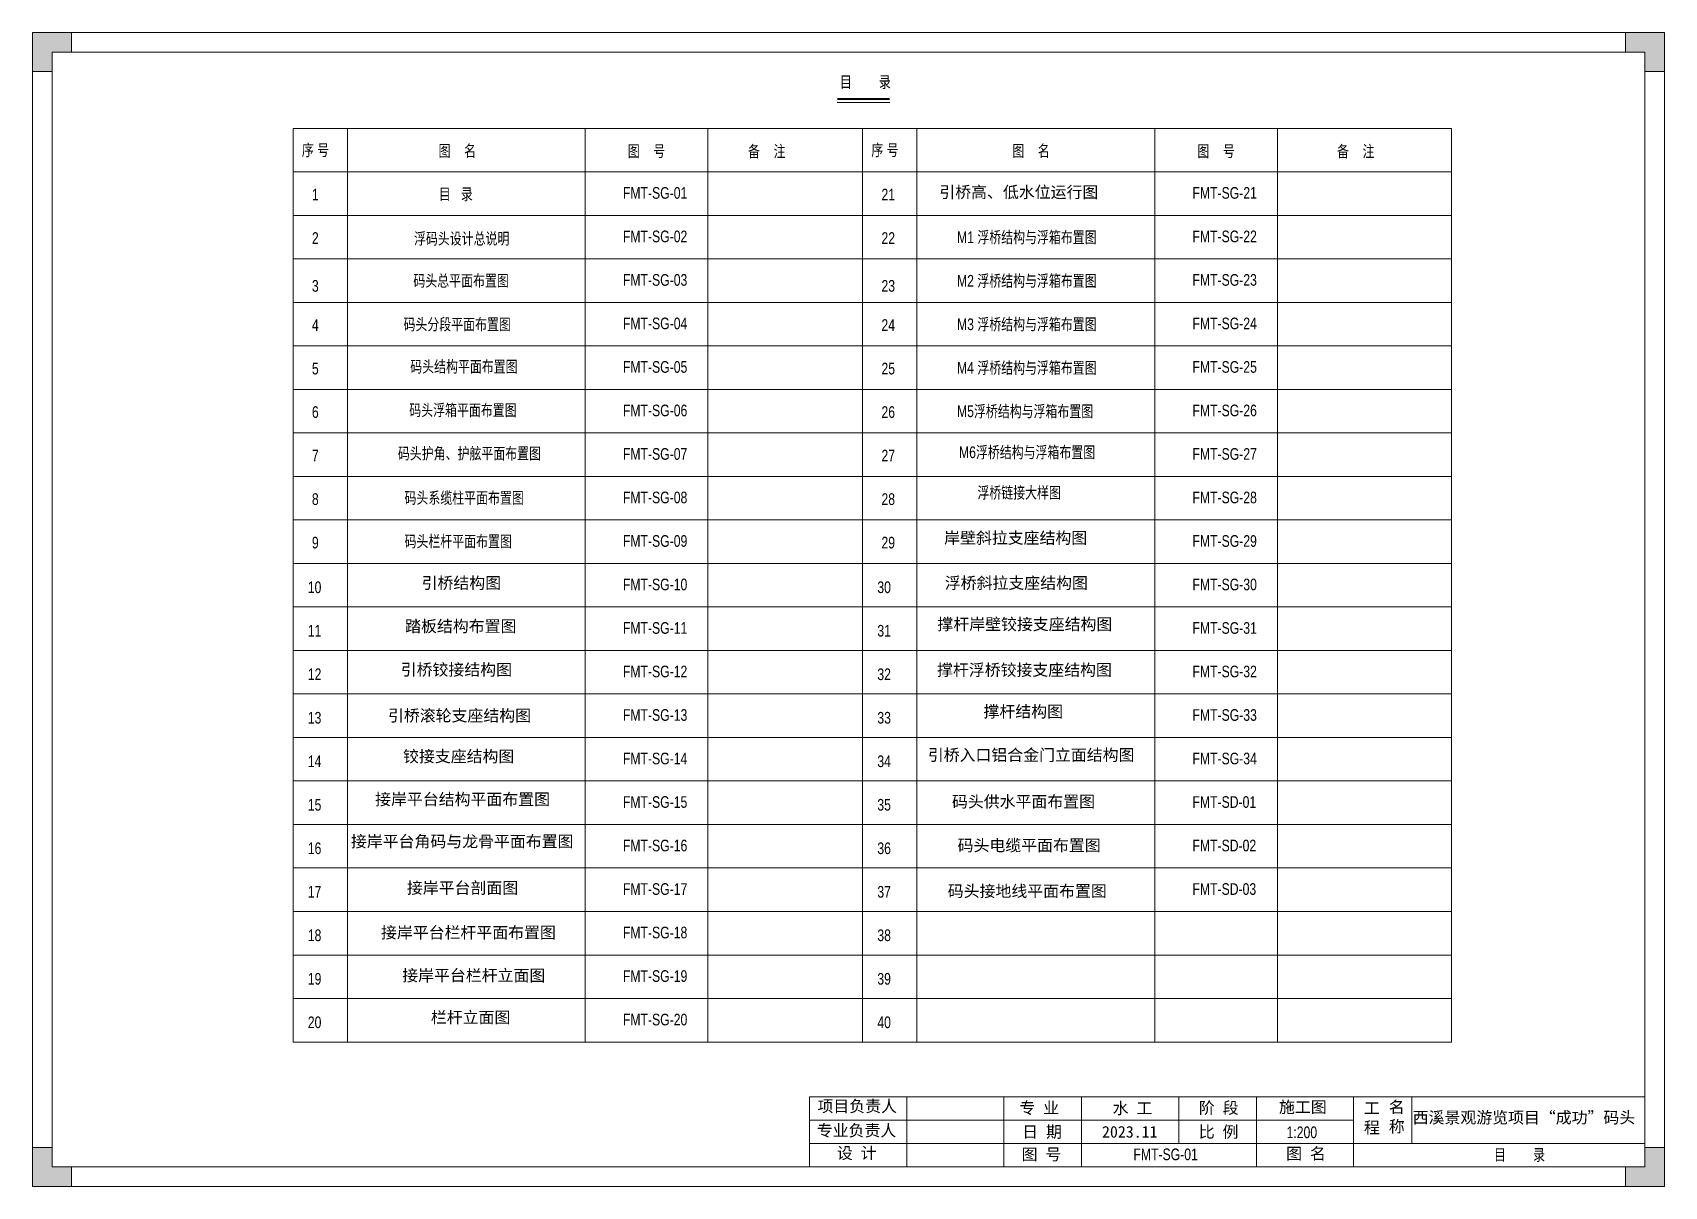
# Model space of a CAD drawing. Header units: millimetres. Extents: x 4 to 2106212, y -117026 to 198097.
# Drawn here: x 498451 to 582450, y 130232 to 189633 of the extents above; entities that cross this region are included whole.
import ezdxf
from ezdxf.enums import TextEntityAlignment as Align

# ---------------------------------------------------------------- set-up
doc = ezdxf.new("R2010")
doc.units = ezdxf.units.MM
doc.layers.add('图框', color=7, linetype='Continuous', lineweight=13)
doc.layers.add('文本', color=3, linetype='Continuous', lineweight=13)
doc.styles.add('Arial', font='arial.ttf')
doc.styles.get("Standard").update_dxf_attribs({"font": 'arial.ttf'})

msp = doc.modelspace()

# ---------------------------------------------------------------- texts
at = {"layer": '文本', "style": 'Arial', "width": 0.75}
for s, p in [('目        录', (540007.4973, 186792.5006)), ('序 号', (512308.6219, 183285.9354)), ('序 号', (541628.0487, 183285.9354)), ('图    名', (519350.1615, 183245.8409)), ('图    号', (529090.7522, 183233.393)), ('备    注', (535280.9634, 183220.0556)), ('图    名', (548883.771, 183245.8409)), ('图    号', (558410.1789, 183233.393)), ('备    注', (565600.3902, 183220.0556)), ('1', (512828.0152, 180996.1129)), ('目   录', (519360.8702, 181020.5342)), ('21', (542147.4419, 180996.1129)), ('2', (512828.0152, 178756.1129)), ('22', (542147.4419, 178756.1129)), ('3', (512828.0152, 176294.2819)), ('23', (542147.4419, 176294.2819)), ('4', (512828.0152, 174276.1129)), ('24', (542147.4419, 174276.1129)), ('5', (512828.0152, 172036.1129)), ('25', (542147.4419, 172036.1129)), ('6', (512828.0152, 169796.1129)), ('26', (542147.4419, 169796.1129)), ('7', (512828.0152, 167556.1129)), ('27', (542147.4419, 167556.1129)), ('8', (512828.0152, 165316.1129)), ('28', (542147.4419, 165316.1129)), ('9', (512828.0152, 163076.1129)), ('29', (542147.4419, 163076.1129)), ('10', (512615.9431, 160778.3186)), ('30', (541935.3698, 160778.3186)), ('11', (512615.9431, 158538.3186)), ('31', (541935.3698, 158538.3186)), ('12', (512615.9431, 156298.3186)), ('32', (541935.3698, 156298.3186)), ('13', (512615.9431, 154058.3186)), ('33', (541935.3698, 154058.3186)), ('14', (512615.9431, 151818.3186)), ('34', (541935.3698, 151818.3186)), ('15', (512615.9431, 149578.3186)), ('35', (541935.3698, 149578.3186)), ('16', (512615.9431, 147338.3186)), ('36', (541935.3698, 147338.3186)), ('17', (512615.9431, 145098.3186)), ('37', (541935.3698, 145098.3186)), ('18', (512615.9431, 142858.3186)), ('38', (541935.3698, 142858.3186)), ('19', (512615.9431, 140618.3186)), ('39', (541935.3698, 140618.3186)), ('20', (512615.9431, 138378.3186)), ('40', (541935.3698, 138378.3186)), ('目        录', (573682.0548, 131558.7137))]:
    msp.add_text(s, height=600, dxfattribs=at).set_placement(p)
for s, p in [('FMT-SG-01', (528835.9648, 180900.6597)), ('FMT-SG-21', (558155.3915, 180900.6597)), ('FMT-SG-02', (528835.9648, 178660.6597)), ('FMT-SG-22', (558155.3915, 178660.6597)), ('FMT-SG-03', (528835.9648, 176420.6597)), ('FMT-SG-23', (558155.3915, 176420.6597)), ('FMT-SG-04', (528835.9648, 174180.6597)), ('FMT-SG-24', (558155.3915, 174180.6597)), ('FMT-SG-05', (528835.9648, 171940.6597)), ('FMT-SG-25', (558155.3915, 171940.6597)), ('FMT-SG-06', (528835.9648, 169700.6597)), ('FMT-SG-26', (558155.3915, 169700.6597)), ('FMT-SG-07', (528835.9648, 167460.6597)), ('FMT-SG-27', (558155.3915, 167460.6597)), ('FMT-SG-08', (528835.9648, 165220.6597)), ('FMT-SG-28', (558155.3915, 165220.6597)), ('FMT-SG-09', (528835.9648, 162980.6597)), ('FMT-SG-29', (558155.3915, 162980.6597)), ('FMT-SG-10', (528835.9648, 160740.6597)), ('FMT-SG-30', (558155.3915, 160740.6597)), ('FMT-SG-11', (528835.9648, 158500.6597)), ('FMT-SG-31', (558155.3915, 158500.6597)), ('FMT-SG-12', (528835.9648, 156260.6597)), ('FMT-SG-32', (558155.3915, 156260.6597)), ('FMT-SG-13', (528835.9648, 154020.6597)), ('FMT-SG-33', (558155.3915, 154020.6597)), ('FMT-SG-14', (528835.9648, 151780.6597)), ('FMT-SG-34', (558155.3915, 151780.6597)), ('FMT-SG-15', (528835.9648, 149540.6597)), ('FMT-SD-01', (558155.3915, 149540.6597)), ('FMT-SG-16', (528835.9648, 147300.6597)), ('FMT-SD-02', (558155.3915, 147300.6597)), ('FMT-SG-17', (528835.9648, 145060.6597)), ('FMT-SD-03', (558155.3915, 145060.6597)), ('FMT-SG-18', (528835.9648, 142820.6597)), ('FMT-SG-19', (528835.9648, 140580.6597)), ('FMT-SG-20', (528835.9648, 138340.6597)), ('1:200', (563001.9039, 132535.3822)), ('FMT-SG-01', (555115.7516, 131400.9217))]:
    msp.add_text(s, height=600, dxfattribs=at).set_placement(p, align=Align.BOTTOM_LEFT)
for s, p in [('浮码头设计总说明', (518083.1527, 179028.5987)), ('M1 浮桥结构与浮箱布置图', (546035.428, 179096.0449)), ('码头总平面布置图', (518052.3172, 176861.5138)), ('M2 浮桥结构与浮箱布置图', (546035.428, 176856.0449)), ('码头分段平面布置图', (517543.0947, 174613.051)), ('M3 浮桥结构与浮箱布置图', (546035.428, 174616.0449)), ('码头结构平面布置图', (517889.9187, 172438.8658)), ('M4 浮桥结构与浮箱布置图', (546035.428, 172376.0449)), ('码头浮箱平面布置图', (517840.3966, 170198.8658)), ('M5浮桥结构与浮箱布置图', (546035.428, 170136.0449)), ('码头护角、护舷平面布置图', (517253.905, 167968.3725)), ('M6浮桥结构与浮箱布置图', (546137.4515, 168027.9825)), ('浮桥链接大样图 ', (547086.0411, 165947.1866)), ('码头系缆柱平面布置图', (517596.0553, 165681.7543)), ('码头栏杆平面布置图', (517596.0553, 163441.7543))]:
    msp.add_text(s, height=600, dxfattribs=at).set_placement(p, align=Align.MIDDLE_LEFT)
at = {"layer": '文本', "style": 'Arial'}
for s, p in [('码头供水平面布置图', (545776.7363, 150044.2429)), ('码头电缆平面布置图', (546068.4068, 147789.7036)), ('码头接地线平面布置图', (545561.4204, 145436.0539))]:
    msp.add_text(s, height=600, dxfattribs=at).set_placement(p, align=Align.MIDDLE_LEFT)
at = {"layer": '文本', "char_height": 600, "attachment_point": 1, "style": 'Arial'}
for s, width, gutter_width, insert in [('{\\fSimSun|b0|i0|c134|p2;引桥高、低水位运行图}', 9532.136037, 18.75, (545125.567, 181722.9206)), ('岸壁斜拉支座结构图', 7799.496832, 7.0312, (545372.9858, 163921.6464)), ('引桥结构图', 4115.288575, 12.5, (518473.2806, 161599.3055)), ('浮桥斜拉支座结构图', 8092.589669, 7.0312, (545407.9414, 161598.1584)), ('踏板结构布置图', 5877.018548, 25, (517626.2758, 159373.8651)), ('撑杆岸壁铰接支座结构图', 10038.678675, 7.0312, (545029.9592, 159476.2975)), ('引桥铰接结构图', 8250.942139, 25, (517399.8433, 157134.6792)), ('撑杆浮桥铰接支座结构图', 10393.678898, 7.0312, (545007.9124, 157122.2091)), ('{\\fSimSun|b0|i0|c134|p2;引桥滚轮支座结构图}', 8802.668431, 25, (516743.407, 154771.9103)), ('撑杆结构图', 4795.698798, 7.0312, (547402.0662, 154982.183)), ('{\\fSimSun|b0|i0|c134|p2;铰接支座结构图}', 8250.942139, 25, (517519.6244, 152671.8851)), ('{\\fSimSun|b0|i0|c134|p2;引桥入口铝合金门立面结构图}', 12675.749719, 7.0312, (544532.7385, 152742.183))]:
    msp.add_mtext_dynamic_manual_height_columns(s, width=width, gutter_width=gutter_width, heights=[0], dxfattribs=dict(at, insert=insert))
for s, insert, width in [('接岸平台结构平面布置图', (516082.9657, 150462.5943), 11151.223759), ('接岸平台角码与龙骨平面布置图', (514835.0844, 148292.8956, -0.0005), 13394.819292), ('{\\fSimSun|b0|i0|c134|p2;接岸平台剖面图}', (517717.76, 145900.5856), 6428.932035), ('接岸平台栏杆平面布置图', (516384.0474, 143602.3008), 10796.733049), ('接岸平台栏杆立面图', (517477.1311, 141393.1391), 10796.733049), ('{\\fSimSun|b0|i0|c134|p2;栏杆立面图}', (518951.1306, 139232.0457), 10796.733049)]:
    msp.add_mtext(s, dxfattribs=dict(at, insert=insert, width=width))

# ---------------------------------------------------------------- blocks, each defined once
blk = doc.blocks.new('GW-TK')
at = {"layer": '图框', "linetype": 'Continuous', "lineweight": 0}
h = blk.add_hatch(color=256, dxfattribs=at)
h.dxf.hatch_style = 1
h.paths.add_polyline_path([(927183.55, 464715.01), (927183.55, 464705.01), (927188.55, 464705.01), (927188.55, 464710.01), (927193.56, 464710.01), (927193.56, 464715.01)])
h = blk.add_hatch(color=256, dxfattribs=at)
h.dxf.hatch_style = 1
h.paths.add_polyline_path([(927593.55, 464715.01), (927593.55, 464710.01), (927598.55, 464710.01), (927598.55, 464705.01), (927603.55, 464705.01), (927603.55, 464715.01)])
h = blk.add_hatch(color=256, dxfattribs=at)
h.dxf.hatch_style = 1
h.paths.add_polyline_path([(927193.56, 464418.01), (927193.56, 464423.01), (927188.55, 464423.01), (927188.55, 464428.01), (927183.55, 464428.01), (927183.55, 464418.01)])
h = blk.add_hatch(color=256, dxfattribs=at)
h.dxf.hatch_style = 1
h.paths.add_polyline_path([(927603.55, 464418.01), (927603.55, 464428.01), (927598.55, 464428.01), (927598.55, 464423.01), (927593.55, 464423.01), (927593.55, 464418.01)])
at = {"layer": '图框', "linetype": 'Continuous'}
for p, q in [((927383.55, 464441.02), (927383.55, 464423.01)), ((927408.55, 464441.02), (927408.55, 464423.01)), ((927433.55, 464441.02), (927433.55, 464423.01)), ((927453.55, 464441.02), (927453.55, 464423.01)), ((927478.55, 464441.02), (927478.55, 464429.01)), ((927498.55, 464441.02), (927498.55, 464423.01)), ((927523.55, 464441.02), (927523.55, 464423.01)), ((927538.55, 464441.02), (927538.55, 464429.01)), ((927383.55, 464435.01), (927523.55, 464435.01)), ((927451.56, 464429.01), (927383.55, 464429.01)), ((927383.55, 464429.01), (927598.55, 464429.01))]:
    blk.add_line(p, q, dxfattribs=at)
at = {"layer": '图框', "linetype": 'Continuous', "lineweight": 0}
for points in [[(927188.55, 464705.01), (927188.55, 464710.01), (927193.56, 464710.01), (927193.56, 464715.01), (927183.55, 464715.01), (927183.55, 464705.01)], [(927598.55, 464705.01), (927598.55, 464710.01), (927593.55, 464710.01), (927593.55, 464715.01), (927603.55, 464715.01), (927603.55, 464705.01)], [(927188.55, 464428.01), (927188.55, 464423.01), (927193.56, 464423.01), (927193.56, 464418.01), (927183.55, 464418.01), (927183.55, 464428.01)], [(927598.55, 464428.01), (927598.55, 464423.01), (927593.55, 464423.01), (927593.55, 464418.01), (927603.55, 464418.01), (927603.55, 464428.01)]]:
    blk.add_lwpolyline(points, close=True, dxfattribs=at)
at = {"layer": '图框'}
for points in [[(927183.55, 464715.01), (927603.55, 464715.01), (927603.55, 464418.01), (927183.55, 464418.01)], [(927188.55, 464710.01), (927598.55, 464710.01), (927598.55, 464423.01), (927188.55, 464423.01)]]:
    blk.add_lwpolyline(points, close=True, dxfattribs=at)
at = {"layer": '图框', "linetype": 'Continuous'}
blk.add_lwpolyline([(927383.55, 464441.02), (927598.55, 464441.02)], dxfattribs=at)
at = {"layer": '图框', "linetype": 'Continuous', "char_height": 3, "attachment_point": 1}
for s, width, heights, insert in [('{\\fSimSun|b0|i0|c134|p2;项目负责人}', 26.0225, [0], (927385.56, 464440.15)), ('{\\fSimSun|b0|i0|c134|p2;专 业}', 12.8345, [0], (927437.53, 464439.73)), ('{\\fSimSun|b0|i0|c134|p2;阶 段}', 17.4775, [0], (927483.73, 464439.73)), ('{\\fSimSun|b0|i0|c134|p2;工 程}', 5.2119, [0], (927526.21, 464439.66)), ('{\\fSimSun|b0|i0|c134|p2;名 称}', 5.2119, [0], (927532.62, 464439.93)), ('{\\fSimSun|b0|i0|c134|p2;专业负责人}', 24.6361, [2.04], (927385.39, 464433.9)), ('{\\fSimSun|b0|i0|c134|p2;日 期}', 11.224, [0], (927438.25, 464433.55)), ('{\\fSimSun|b0|i0|c134|p2;比 例}', 10.9146, [0], (927483.71, 464433.55)), ('{\\fSimSun|b0|i0|c134|p2;设 计}', 16.2353, [0], (927390.55, 464428.09)), ('{\\fSimSun|b0|i0|c134|p2;图 号}', 23.6261, [0], (927438.11, 464427.75)), ('{\\fSimSun|b0|i0|c134|p2;图 名}', 12.066, [0], (927506.19, 464427.94))]:
    blk.add_mtext_dynamic_manual_height_columns(s, width=width, gutter_width=17.5, heights=heights, dxfattribs=dict(at, insert=insert))
at = {"layer": '图框', "color": 3, "linetype": 'Continuous', "char_height": 3, "attachment_point": 1}
for s, width, insert in [('{\\fSimSun|b0|i0|c134|p2;水 工}', 11.224, (927461.55, 464439.63)), ('\\pt9;{\\fSimSun|b0|i0|c134|p2;施工图}', 18.6303, (927504.36, 464439.94)), ('\\pt9;{\\fSimSun|b0|i0|c134|p2;西溪景观游览项目“成功”码头}', 60.0149, (927538.77, 464437.24)), ('{\\fSimSun|b0|i0|c134|p2;2023.11}', 11.224, (927458.8, 464433.55))]:
    blk.add_mtext_dynamic_manual_height_columns(s, width=width, gutter_width=17.5, heights=[0], dxfattribs=dict(at, insert=insert))

# ---------------------------------------------------------------- linework, layer by layer
at = {"layer": '文本'}
msp.add_line((539868.341, 186040.2519), (542577.3428, 186040.2519), dxfattribs=at)
at = {"layer": '文本', "color": 251}
for p, q in [((511855.9501, 184703.8955), (511855.9501, 137663.8955)), ((511855.9501, 184703.8955), (541175.3768, 184703.8955)), ((514655.3351, 184703.8955), (514655.3351, 137663.8955)), ((526895.3648, 184703.8955), (526895.3648, 137663.8955)), ((533215.3945, 184703.8955), (533215.3945, 137663.8955)), ((541175.3768, 184703.8955), (541175.3768, 137663.8955)), ((541175.3768, 184703.8955), (541175.3768, 137663.8955)), ((541175.3768, 184703.8955), (571494.8035, 184703.8955)), ((543974.7619, 184703.8955), (543974.7619, 137663.8955)), ((556214.7915, 184703.8955), (556214.7915, 137663.8955)), ((562534.8212, 184703.8955), (562534.8212, 137663.8955)), ((571494.8035, 184703.8955), (571494.8035, 137663.8955)), ((511855.9501, 182463.8955), (541175.3768, 182463.8955)), ((541175.3768, 182463.8955), (571494.8035, 182463.8955)), ((511855.9501, 180223.8955), (541175.3768, 180223.8955)), ((541175.3768, 180223.8955), (571494.8035, 180223.8955)), ((511855.9501, 177983.8955), (541175.3768, 177983.8955)), ((541175.3768, 177983.8955), (571494.8035, 177983.8955)), ((511855.9501, 175743.8955), (541175.3768, 175743.8955)), ((541175.3768, 175743.8955), (571494.8035, 175743.8955)), ((511855.9501, 173503.8955), (541175.3768, 173503.8955)), ((541175.3768, 173503.8955), (571494.8035, 173503.8955)), ((511855.9501, 171263.8955), (541175.3768, 171263.8955)), ((541175.3768, 171263.8955), (571494.8035, 171263.8955)), ((511855.9501, 169023.8955), (541175.3768, 169023.8955)), ((541175.3768, 169023.8955), (571494.8035, 169023.8955)), ((511855.9501, 166783.8955), (541175.3768, 166783.8955)), ((541175.3768, 166783.8955), (571494.8035, 166783.8955)), ((511855.9501, 164543.8955), (541175.3768, 164543.8955)), ((541175.3768, 164543.8955), (571494.8035, 164543.8955)), ((511855.9501, 162303.8955), (541175.3768, 162303.8955)), ((541175.3768, 162303.8955), (571494.8035, 162303.8955)), ((511855.9501, 160063.8955), (541175.3768, 160063.8955)), ((541175.3768, 160063.8955), (571494.8035, 160063.8955)), ((511855.9501, 157823.8955), (541175.3768, 157823.8955)), ((541175.3768, 157823.8955), (571494.8035, 157823.8955)), ((511855.9501, 155583.8955), (541175.3768, 155583.8955)), ((541175.3768, 155583.8955), (571494.8035, 155583.8955)), ((511855.9501, 153343.8955), (541175.3768, 153343.8955)), ((541175.3768, 153343.8955), (571494.8035, 153343.8955)), ((511855.9501, 151103.8955), (541175.3768, 151103.8955)), ((541175.3768, 151103.8955), (571494.8035, 151103.8955)), ((511855.9501, 148863.8955), (541175.3768, 148863.8955)), ((541175.3768, 148863.8955), (571494.8035, 148863.8955)), ((511855.9501, 146623.8955), (541175.3768, 146623.8955)), ((541175.3768, 146623.8955), (571494.8035, 146623.8955)), ((511855.9501, 144383.8955), (541175.3768, 144383.8955)), ((541175.3768, 144383.8955), (571494.8035, 144383.8955)), ((511855.9501, 142143.8955), (541175.3768, 142143.8955)), ((541175.3768, 142143.8955), (571494.8035, 142143.8955)), ((511855.9501, 139903.8955), (541175.3768, 139903.8955)), ((541175.3768, 139903.8955), (571494.8035, 139903.8955)), ((511855.9501, 137663.8955), (541175.3768, 137663.8955)), ((541175.3768, 137663.8955), (571494.8035, 137663.8955))]:
    msp.add_line(p, q, dxfattribs=at)
at = {"layer": '文本', "const_width": 88.1798, "flags": 128}
msp.add_lwpolyline([(539868.341, 186216.6115), (542577.3428, 186216.6115)], dxfattribs=at)

# ---------------------------------------------------------------- block references
at = {"xscale": 200, "yscale": 200, "zscale": 200}
msp.add_blockref('GW-TK', (-184938259.6657, -92753369.9564), dxfattribs=at)

msp.set_redraw_order([(e.dxf.handle, doc.entitydb.next_handle()) for e in msp.query("TEXT MTEXT ATTDEF DIMENSION ARC_DIMENSION")])  # texts and dimensions are drawn at this point

doc.saveas('drawing.dxf')
